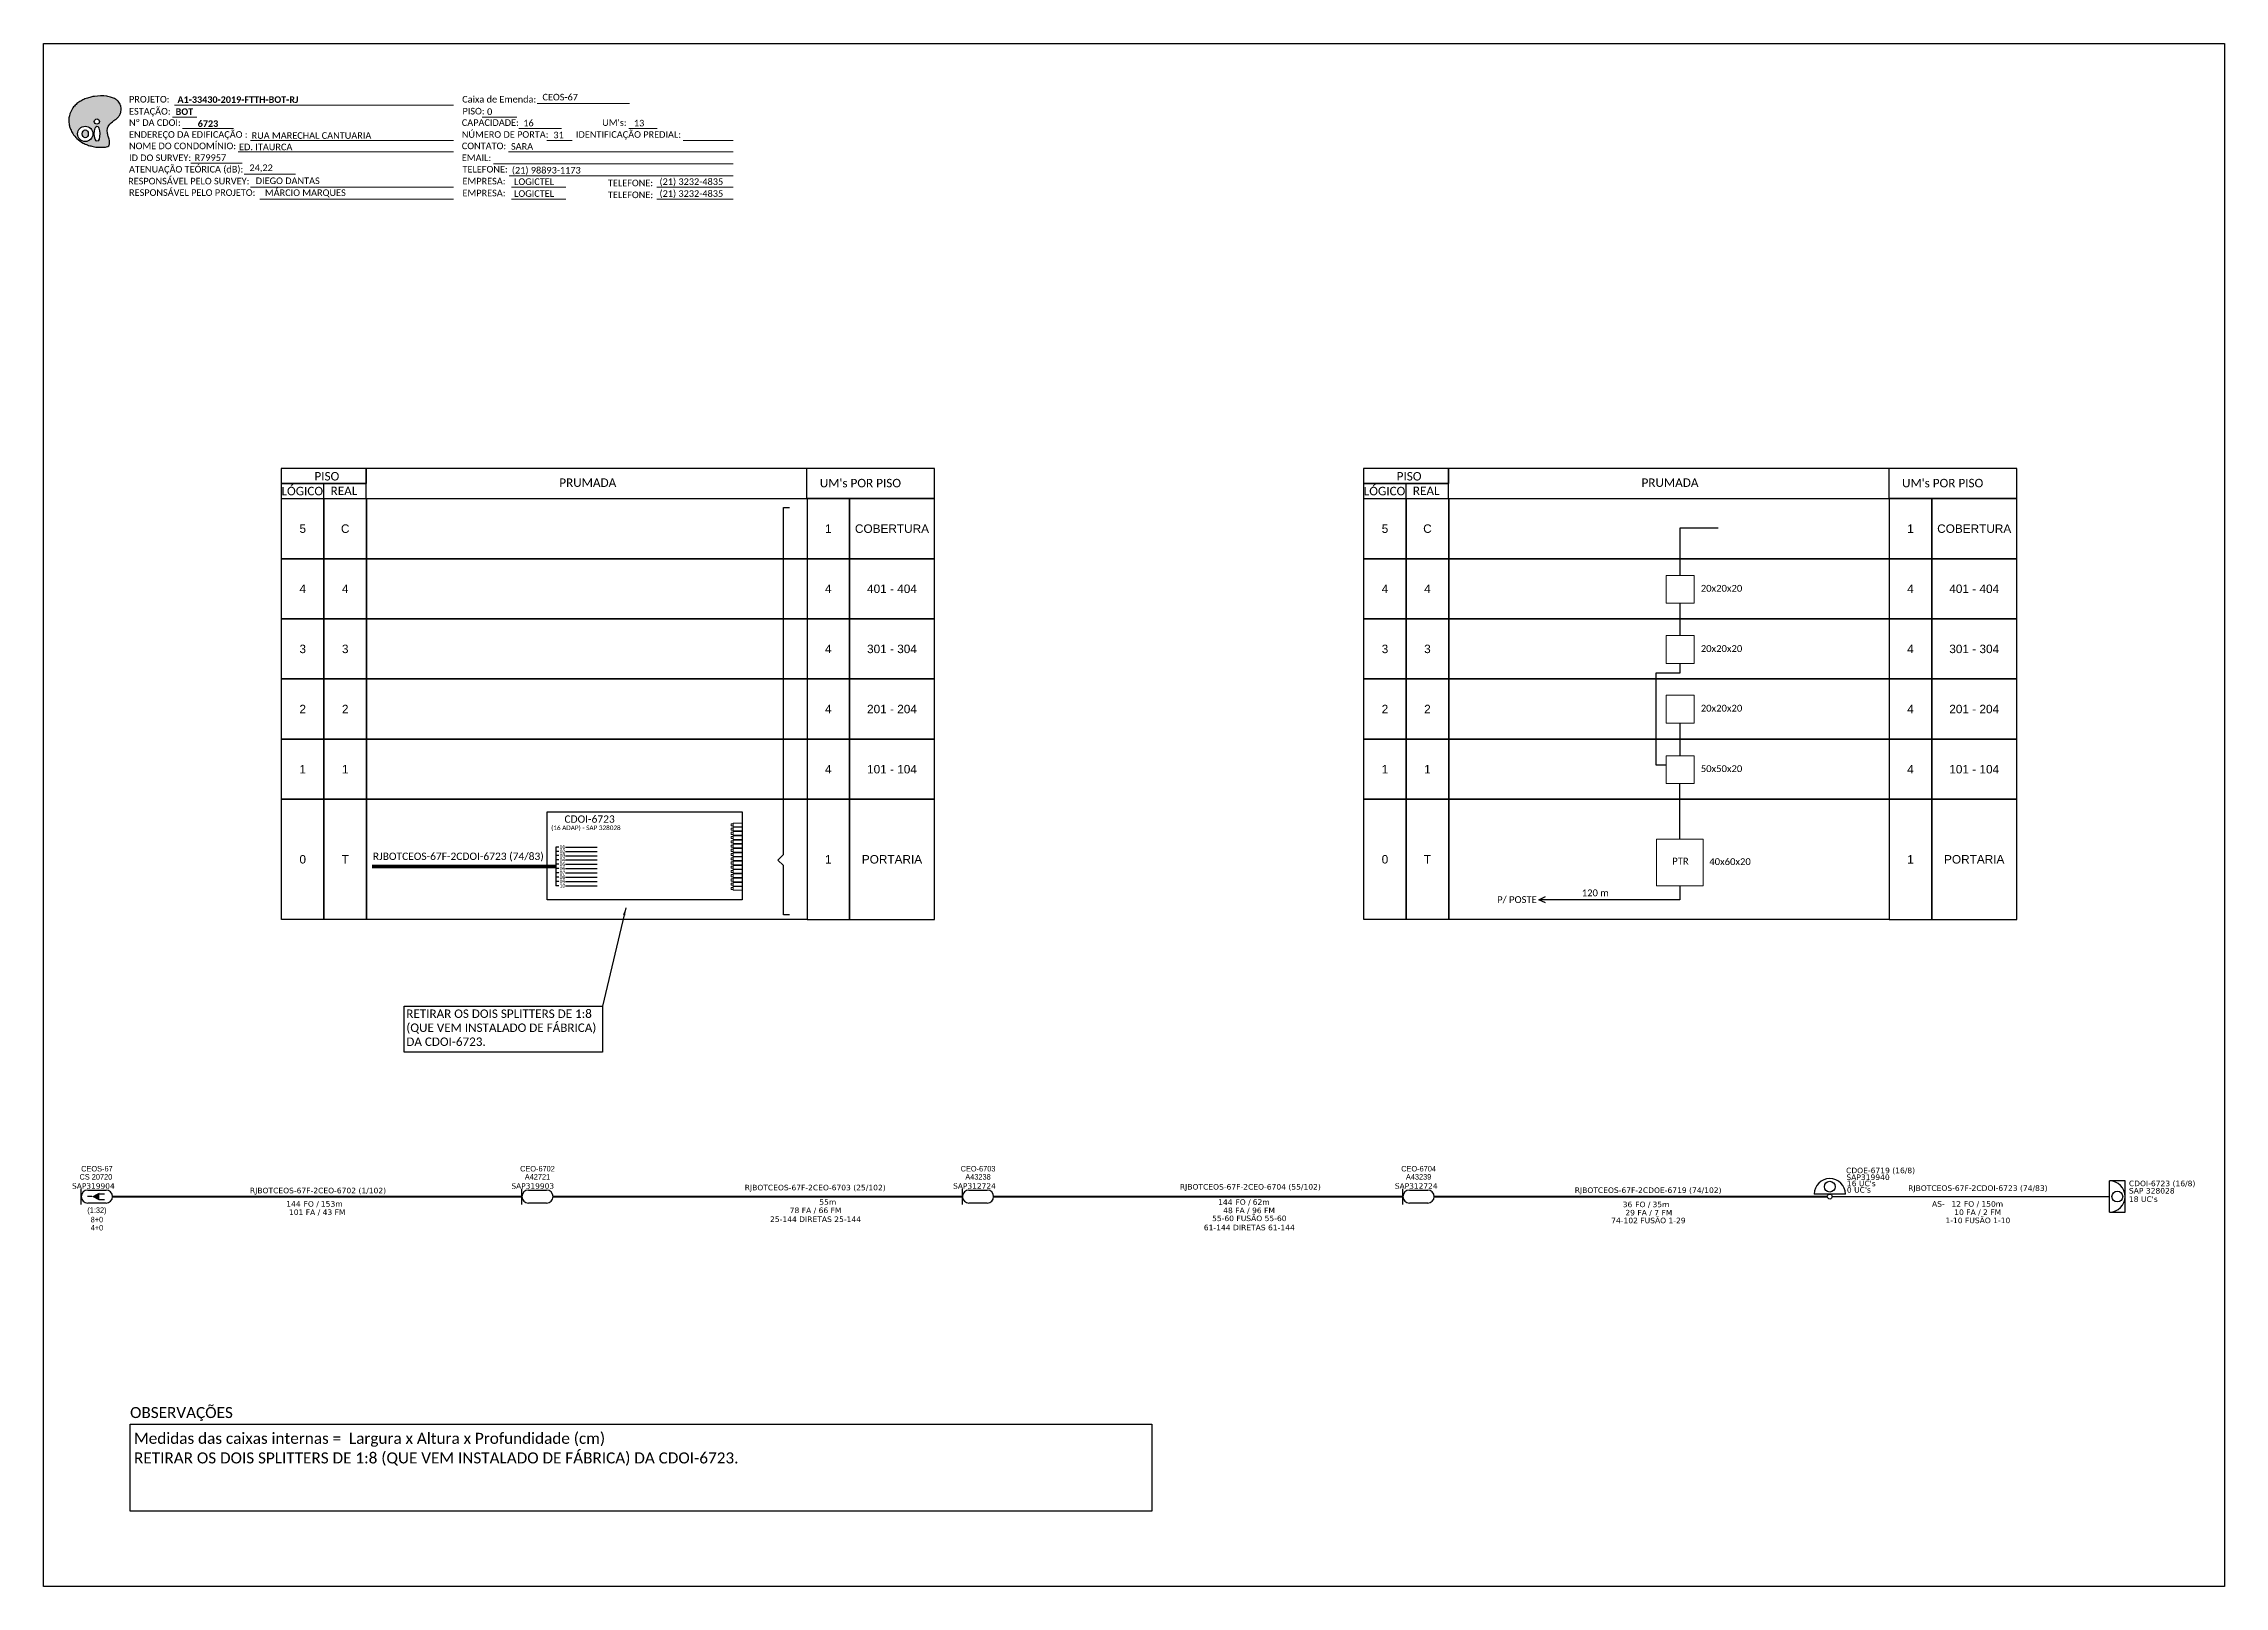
# Model space of a CAD drawing. Header units: millimetres. Extents: x 9740 to 12717, y -5875 to 443.
# Drawn here: x 10515 to 11109, y -2458 to -2038 of the extents above; entities that cross this region are included whole.
import ezdxf
from ezdxf.enums import TextEntityAlignment as Align

# ---------------------------------------------------------------- set-up
doc = ezdxf.new("R2010")
doc.units = ezdxf.units.MM
for name, color, linetype in [('CAP a Instalar', 1, 'Continuous'), ('CDO_INTERIOR', 1, 'Continuous'), ('CDO_POSTE', 1, 'Continuous'), ('CEO', 1, 'Continuous'), ('CEOS', 1, 'Continuous')]:
    doc.layers.add(name, color=color, linetype=linetype)
doc.layers.add('Texto_Cabos', color=1, linetype='Continuous', lineweight=20)
doc.styles.add('ARIAL', font='arial.ttf')
doc.styles.add('siredit', font='verdana.ttf')
doc.styles.add('Style-font000', font='font000.shx')
doc.styles.add('WMF-Calibri0', font='calibri.ttf')
doc.styles.add('WMF-Calibri1', font='calibrib.ttf')
doc.linetypes.add('FENCELINE1', pattern='A,0.25,-0.1,[133,ltypeshp.shx,S=0.1,R=0,X=-0.1,Y=0],-0.1,1', length=1.45)
doc.dimstyles.new('CL', dxfattribs={"dimtxt": 1, "dimasz": 2, "dimexe": 0.18, "dimexo": 0.0625, "dimgap": 0.09, "dimtad": 0, "dimdec": 0, "dimrnd": 1, "dimzin": 0, "dimdsep": 46, "dimtxsty": 'siredit', "dimblk": 'NONE', "dimcen": 0, "dimse1": 1, "dimse2": 1, "dimsd1": 1, "dimsd2": 1, "dimclrt": 7, "dimadec": 0, "dimazin": 0, "dimtfac": 1, "dimtdec": 0, "dimtofl": 0, "dimtmove": 0, "dimatfit": 3, "dimfxl": 1, "dimtolj": 1, "dimtzin": 0, "dimarcsym": 0})

msp = doc.modelspace()

# ---------------------------------------------------------------- texts
at = {"style": 'ARIAL'}
for s, height, p in [('5', 2.3, (10585.46, -2170.35)), ('C', 2.3, (10597.03, -2170.35)), ('1', 2.3, (10728.6, -2170.35)), ('COBERTURA', 2.3, (10745.96, -2170.35)), ('5', 2.3, (10880.24, -2170.35)), ('C', 2.3, (10891.81, -2170.35)), ('1', 2.3, (11023.38, -2170.35)), ('COBERTURA', 2.3, (11040.74, -2170.35)), ('4', 2.3, (10585.46, -2186.72)), ('4', 2.3, (10597.03, -2186.72)), ('4', 2.3, (10728.6, -2186.72)), ('401 - 404', 2.3, (10745.96, -2186.72)), ('4', 2.3, (10880.24, -2186.72)), ('4', 2.3, (10891.81, -2186.72)), ('4', 2.3, (11023.38, -2186.72)), ('401 - 404', 2.3, (11040.74, -2186.72)), ('3', 2.3, (10585.46, -2203.09)), ('3', 2.3, (10597.03, -2203.09)), ('4', 2.3, (10728.6, -2203.09)), ('301 - 304', 2.3, (10745.96, -2203.09)), ('3', 2.3, (10880.24, -2203.09)), ('3', 2.3, (10891.81, -2203.09)), ('4', 2.3, (11023.38, -2203.09)), ('301 - 304', 2.3, (11040.74, -2203.09)), ('2', 2.3, (10585.46, -2219.46)), ('2', 2.3, (10597.03, -2219.46)), ('4', 2.3, (10728.6, -2219.46)), ('201 - 204', 2.3, (10745.96, -2219.46)), ('2', 2.3, (10880.24, -2219.46)), ('2', 2.3, (10891.81, -2219.46)), ('4', 2.3, (11023.38, -2219.46)), ('201 - 204', 2.3, (11040.74, -2219.46)), ('1', 2.3, (10585.46, -2235.84)), ('1', 2.3, (10597.03, -2235.84)), ('4', 2.3, (10728.6, -2235.84)), ('101 - 104', 2.3, (10745.96, -2235.84)), ('1', 2.3, (10880.24, -2235.84)), ('1', 2.3, (10891.81, -2235.84)), ('4', 2.3, (11023.38, -2235.84)), ('101 - 104', 2.3, (11040.74, -2235.84)), ('01', 1, (10656.21, -2257.04)), ('0', 2.3, (10585.46, -2260.37)), ('T', 2.3, (10597.03, -2260.37)), ('02', 1, (10656.21, -2258.21)), ('03', 1, (10656.21, -2259.38)), ('04', 1, (10656.21, -2260.55)), ('05', 1, (10656.21, -2261.72)), ('06', 1, (10656.21, -2262.89)), ('1', 2.3, (10728.6, -2260.37)), ('PORTARIA', 2.3, (10745.96, -2260.37)), ('0', 2.3, (10880.24, -2260.37)), ('T', 2.3, (10891.81, -2260.37)), ('1', 2.3, (11023.38, -2260.37)), ('PORTARIA', 2.3, (11040.74, -2260.37)), ('07', 1, (10656.21, -2264.06)), ('08', 1, (10656.21, -2265.24)), ('09', 1, (10656.21, -2266.41)), ('10', 1, (10656.21, -2267.58))]:
    msp.add_text(s, height=height, dxfattribs=at).set_placement(p, align=Align.MIDDLE_CENTER)
at = {"style": 'WMF-Calibri0'}
for s, height, p in [('20x20x20', 1.854, (10966.27, -2187.52)), ('20x20x20', 1.854, (10966.27, -2203.92)), ('20x20x20', 1.854, (10966.27, -2220.16)), ('50x50x20', 1.854, (10966.27, -2236.62)), ('PTR', 1.854, (10958.49, -2261.79)), ('40x60x20', 1.854, (10968.59, -2261.93)), ('120 m', 1.854, (10933.85, -2270.43)), ('P/ POSTE', 1.854, (10910.78, -2272.27)), ('OBSERVAÇÕES', 3, (10538.43, -2412.49))]:
    msp.add_text(s, height=height, dxfattribs=at).set_placement(p)
at = {"color": 1, "style": 'WMF-Calibri0'}
msp.add_text('(16 ADAP) - SAP 328028', height=1.25, dxfattribs=at).set_placement((10662.59, -2252.42), align=Align.CENTER)
for s, p in [('CDOI-6723', (10656.75, -2250.42)), ('RJBOTCEOS-67F-2CDOI-6723 (74/83) ', (10604.56, -2260.55))]:
    msp.add_text(s, height=2, dxfattribs=at).set_placement(p)
at = {"color": 3, "insert": (10613.67, -2301.26), "char_height": 2.2875, "width": 112.2036, "attachment_point": 1}
msp.add_mtext('{\\fCalibri|b0|i0|c0|p32;RETIRAR OS DOIS SPLITTERS DE 1:8} \\P{\\fCalibri|b0|i0|c0|p32;(QUE VEM INSTALADO DE FÁBRICA)\\PDA CDOI-6723.}', dxfattribs=at)
at = {"char_height": 3, "width": 277.1819, "attachment_point": 1, "style": 'WMF-Calibri0'}
for s, insert in [('Medidas das caixas internas =  Largura x Altura x Profundidade (cm)', (10539.51, -2416.51)), ('RETIRAR OS DOIS SPLITTERS DE 1:8 (QUE VEM INSTALADO DE FÁBRICA) DA CDOI-6723.', (10539.51, -2421.84))]:
    msp.add_mtext(s, dxfattribs=dict(at, insert=insert))
at = {"layer": 'CDO_INTERIOR', "color": 1, "linetype": 'FENCELINE1', "style": 'siredit'}
for s, p in [('CDOI-6723 (16/8)', (11082.88, -2348.61)), ('SAP 328028', (11082.88, -2350.61)), ("18 UC's", (11082.88, -2352.89))]:
    msp.add_text(s, height=1.5, rotation=359.97241, dxfattribs=at).set_placement(p, align=Align.MIDDLE_LEFT)
at = {"layer": 'CDO_POSTE', "color": 5, "linetype": 'FENCELINE1', "style": 'siredit'}
for s, p in [('CDOE-6719 (16/8)', (11005.84, -2345.07)), ('SAP319940', (11005.92, -2346.92))]:
    msp.add_text(s, height=1.5, dxfattribs=at).set_placement(p, align=Align.MIDDLE_LEFT)
at = {"layer": 'CDO_POSTE', "color": 1, "linetype": 'FENCELINE1', "style": 'siredit'}
msp.add_text("0 UC's", height=1.5, dxfattribs=at).set_placement((11006.06, -2350.36), align=Align.MIDDLE_LEFT)
at = {"layer": 'CDO_POSTE', "color": 3, "linetype": 'FENCELINE1', "style": 'siredit'}
msp.add_text("16 UC's", height=1.5, dxfattribs=at).set_placement((11006.06, -2348.62), align=Align.MIDDLE_LEFT)
at = {"layer": 'CEO', "color": 0, "linetype": 'FENCELINE1'}
for s, height, style, p in [('CEO-6702', 1.499, 'Style-font000', (10649.4, -2344.6)), ('A42721', 1.499, 'Style-font000', (10649.4, -2346.82)), ('CEO-6703', 1.499, 'Style-font000', (10769.4, -2344.6)), ('A43238', 1.499, 'Style-font000', (10769.4, -2346.82)), ('CEO-6704', 1.499, 'Style-font000', (10889.4, -2344.6)), ('A43239', 1.499, 'Style-font000', (10889.4, -2346.82)), ('SAP319903    ', 1.4783, 'siredit', (10649.4, -2349.31)), ('SAP312724   ', 1.4783, 'siredit', (10769.4, -2349.31)), ('SAP312724  ', 1.4783, 'siredit', (10889.4, -2349.31))]:
    msp.add_text(s, height=height, dxfattribs=dict(at, style=style)).set_placement(p, align=Align.MIDDLE_CENTER)
at = {"layer": 'CEOS', "color": 0, "linetype": 'FENCELINE1'}
for s, height, style, p in [('CS 20720 ', 1.499, 'Style-font000', (10529.4, -2346.82)), ('CEOS-67', 1.499, 'Style-font000', (10529.4, -2344.6)), ('SAP319904   ', 1.4783, 'siredit', (10529.4, -2349.31))]:
    msp.add_text(s, height=height, dxfattribs=dict(at, style=style)).set_placement(p, align=Align.MIDDLE_CENTER)
at = {"layer": 'CEOS', "color": 0, "linetype": 'FENCELINE1', "style": 'Style-font000'}
for s, p in [('(1:32)', (10529.4, -2355.13)), ('8+0', (10529.4, -2357.71)), ('4+0', (10529.4, -2359.92))]:
    msp.add_text(s, height=1.499, dxfattribs=at).set_placement(p, align=Align.TOP_CENTER)
at = {"layer": 'Texto_Cabos', "color": 0, "linetype": 'FENCELINE1', "style": 'siredit'}
for s, p in [('144', (10584.9, -2354.19)), ('144', (10838.72, -2353.69)), ('36', (10947.61, -2354.32))]:
    msp.add_text(s, height=1.5, dxfattribs=at).set_placement(p, align=Align.MIDDLE_RIGHT)
for s, p in [('101 FA / 43 FM', (10589.4, -2356.45)), ('78 FA / 66 FM', (10725.15, -2355.93)), ('48 FA / 96 FM', (10843.22, -2355.95)), ('29 FA / 7 FM', (10952.11, -2356.57))]:
    msp.add_text(s, height=1.5, dxfattribs=at).set_placement(p, align=Align.MIDDLE_CENTER)
at = {"layer": 'Texto_Cabos', "color": 0, "style": 'siredit'}
for p in [(10589.84, -2354.19), (10843.66, -2353.69), (10952.55, -2354.32)]:
    msp.add_text('FO /', height=1.5, dxfattribs=at).set_placement(p, align=Align.MIDDLE_RIGHT)
at = {"layer": 'Texto_Cabos', "color": 0, "linetype": 'FENCELINE1', "style": 'siredit'}
for s, p in [('153m', (10590.4, -2354.19)), ('55m', (10726.15, -2353.67)), ('62m', (10844.22, -2353.69)), ('35m', (10953.11, -2354.32))]:
    msp.add_text(s, height=1.5, dxfattribs=at).set_placement(p, align=Align.MIDDLE_LEFT)
at = {"layer": 'Texto_Cabos', "color": 1, "linetype": 'FENCELINE1', "style": 'siredit'}
for s, p in [('AS-', (11032.7, -2354.19)), ('12', (11037.15, -2354.19))]:
    msp.add_text(s, height=1.5, dxfattribs=at).set_placement(p, align=Align.MIDDLE_RIGHT)
msp.add_text('10 FA / 2 FM', height=1.5, dxfattribs=at).set_placement((11041.69, -2356.45), align=Align.MIDDLE_CENTER)
at = {"layer": 'Texto_Cabos', "color": 1, "style": 'siredit'}
msp.add_text('FO /', height=1.5, dxfattribs=at).set_placement((11042.08, -2354.19), align=Align.MIDDLE_RIGHT)
at = {"layer": 'Texto_Cabos', "color": 1, "linetype": 'FENCELINE1', "style": 'siredit'}
msp.add_text('150m', height=1.5, dxfattribs=at).set_placement((11042.69, -2354.19), align=Align.MIDDLE_LEFT)
at = {"layer": 'Texto_Cabos', "color": 0, "char_height": 1.5, "attachment_point": 5, "style": 'siredit'}
for s, insert in [('RJBOTCEOS-67F-2CEO-6702 (1/102)', (10589.62, -2350.75)), ('RJBOTCEOS-67F-2CEO-6703 (25/102)', (10725.05, -2349.94)), ('RJBOTCEOS-67F-2CEO-6704 (55/102)', (10843.57, -2349.74)), ('RJBOTCEOS-67F-2CDOE-6719 (74/102)', (10951.92, -2350.66)), ('25-144 DIRETAS 25-144', (10725.13, -2358.38)), ('55-60 FUSÃO 55-60\\P61-144 DIRETAS 61-144', (10843.29, -2359.38)), ('74-102 FUSÃO 1-29', (10952, -2358.71))]:
    msp.add_mtext(s, dxfattribs=dict(at, insert=insert))
at = {"layer": 'Texto_Cabos', "color": 1, "char_height": 1.5, "attachment_point": 5, "style": 'siredit'}
for s, insert in [('RJBOTCEOS-67F-2CDOI-6723 (74/83)', (11041.74, -2350.09)), ('1-10 FUSÃO 1-10', (11041.74, -2358.69))]:
    msp.add_mtext(s, dxfattribs=dict(at, insert=insert))

# ---------------------------------------------------------------- blocks, each defined once
blk = doc.blocks.new('OI')
h = blk.add_hatch(color=40)
edge = h.paths.add_edge_path()
edge.add_spline(control_points=[(4.35, -0.67), (3.92, -0.99), (3.26, -1.5), (2.81, -2.59), (2.9, -3.5), (3.06, -4.27), (3.31, -4.85), (3.37, -5.39), (3.4, -5.88), (3.2, -6.4), (2.54, -6.61), (1.65, -6.63), (0.55, -6.67), (-0.56, -6.42), (-1.61, -6.14), (-2.77, -5.61), (-3.92, -4.77), (-4.89, -3.7), (-5.34, -2.65), (-5.6, -1.94), (-5.85, -0.96), (-5.71, 0.47), (-5.1, 2.02), (-4.14, 3.02), (-3.3, 3.61), (-2.37, 4.16), (-1.36, 4.44), (-0.56, 4.7), (0.79, 4.85), (2.24, 4.97), (3.79, 4.57), (4.67, 4.21), (5.44, 3.65), (5.76, 2.99), (6.03, 2.21), (6.01, 1.46), (5.72, 0.64), (5.31, 0.08), (4.88, -0.38), (4.51, -0.55), (4.35, -0.67)], knot_values=[0, 0, 0, 0, 1.60434, 2.417191, 3.427595, 4.282808, 4.776746, 5.304182, 5.888771, 6.258406, 6.858137, 7.79129, 8.986195, 10.124242, 11.187857, 12.242908, 13.953784, 15.414161, 16.515391, 17.349188, 17.675853, 19.552021, 21.515531, 22.568638, 23.63245, 24.621084, 25.782718, 26.745347, 27.142653, 29.870543, 31.004649, 31.921532, 32.709589, 33.801391, 34.042471, 35.192333, 35.971461, 36.628871, 37.254359, 37.836911, 37.836911, 37.836911, 37.836911], degree=3, periodic=0)
h.paths.add_polyline_path([(1.13, -0.87, -1), (-0.04, -0.87, -1)], flags=16)
edge = h.paths.add_edge_path(flags=16)
edge.add_ellipse((0.56, -3.59), major_axis=(-0.02, 1.71), ratio=0.361305, start_angle=0, end_angle=360)
h.paths.add_polyline_path([(-0.36, -3.62, -1), (-3.8, -3.62, -1)], flags=16)
edge = h.paths.add_edge_path(flags=0)
edge.add_ellipse((-2.08, -3.62), major_axis=(0, 0.885), ratio=0.758294, start_angle=0, end_angle=360)
at = {"color": 40}
for centre, radius in [((-2.08, -3.62), 1.72), ((0.54, -0.87), 0.587)]:
    blk.add_circle(centre, radius, dxfattribs=at)
blk.add_ellipse((-2.08, -3.62), major_axis=(0, 0.885), ratio=0.758294, start_param=-3.141592653589792, end_param=3.141592653589792, dxfattribs=at)
blk.add_ellipse((0.56, -3.59), major_axis=(-0.02, 1.71), ratio=0.361305, dxfattribs=at)
at = {"color": 40, "start_tangent": (-0.800898, -0.598801), "end_tangent": (-0.800898, -0.598801)}
blk.add_spline([(4.35, -0.67), (3.2, -1.78), (2.9, -2.54), (2.92, -3.55), (3.12, -4.38), (3.28, -4.85), (3.37, -5.37), (3.35, -5.95), (3.2, -6.29), (2.66, -6.55), (1.73, -6.63), (0.54, -6.62), (-0.58, -6.41), (-1.6, -6.11), (-2.56, -5.67), (-3.95, -4.67), (-4.89, -3.56), (-5.37, -2.56), (-5.64, -1.78), (-5.72, -1.46), (-5.63, 0.42), (-4.84, 2.22), (-4.13, 2.99), (-3.27, 3.62), (-2.4, 4.09), (-1.3, 4.47), (-0.37, 4.72), (0.02, 4.77), (2.75, 4.8), (3.85, 4.53), (4.69, 4.16), (5.31, 3.68), (5.85, 2.73), (5.93, 2.5), (5.94, 1.35), (5.67, 0.62), (5.29, 0.08), (4.84, -0.36), (4.35, -0.67)], degree=3, dxfattribs=at)
blk = doc.blocks.new('CARIMBO')
at = {"color": 7, "lineweight": 0}
for points in [[(35.66, -16.79), (111.64, -16.79)], [(134.48, -16.3), (159.61, -16.3)], [(35.15, -20.06), (41.7, -20.06)], [(37.81, -23.14), (51.75, -23.14)], [(119.43, -20.02), (128.92, -20.02)], [(129.48, -23.14), (141.1, -23.14)], [(159.42, -23.14), (167.09, -23.14)], [(52.97, -29.48), (111.64, -29.48)], [(56.38, -26.37), (111.64, -26.37)], [(126.6, -29.48), (187.83, -29.48)], [(137.07, -26.37), (144.01, -26.37)], [(174.24, -26.37), (187.8, -26.37)], [(40.13, -32.55), (54.07, -32.55)], [(54.67, -35.52), (68.61, -35.52)], [(122.56, -32.72), (187.83, -32.72)], [(56.38, -39.07), (111.64, -39.07)], [(126.84, -35.96), (187.83, -35.96)], [(127.45, -39.07), (142.25, -39.07)], [(167.06, -39.07), (187.83, -39.07)], [(58.87, -42.31), (111.64, -42.31)], [(127.45, -42.31), (142.25, -42.31)], [(167.06, -42.31), (187.83, -42.31)]]:
    blk.add_lwpolyline(points, dxfattribs=at)
at = {"color": 7, "xscale": 1.213923925163967, "yscale": 1.213923925163967, "zscale": 1.213923925163967, "rotation": 0.1532896023949059}
blk.add_blockref('OI', (13.86, -20.16), dxfattribs=at)
at = {"color": 7, "lineweight": 0, "style": 'WMF-Calibri0'}
for s, height, p in [('PROJETO:', 1.793, (23.26, -16.04)), ('ESTAÇÃO:', 1.793, (23.26, -19.32)), ('Caixa de Emenda:', 1.7927, (114.02, -16.04)), ('PISO:', 1.793, (114.09, -19.28)), ('ENDEREÇO DA EDIFICAÇÃO :', 1.7927, (23.26, -25.63)), ('Nº DA CDOI:', 1.7927, (23.26, -22.39)), ('CAPACIDADE:', 1.7927, (113.91, -22.39)), ('NÚMERO DE PORTA:', 1.7927, (113.91, -25.63)), ('IDENTIFICAÇÃO PREDIAL:', 1.7927, (144.99, -25.63)), ("UM's:", 1.793, (152.15, -22.39)), ('NOME DO CONDOMÍNIO:', 1.7927, (23.26, -28.74)), ('CONTATO:', 1.793, (113.91, -28.74)), ('ATENUAÇÃO TEÓRICA (dB):', 1.7927, (23.26, -35.09)), ('ID DO SURVEY:', 1.7927, (23.26, -31.97)), ('EMAIL:', 1.793, (113.91, -31.97)), ('TELEFONE:', 1.793, (114.09, -35.09)), ('RESPONSÁVEL PELO SURVEY:', 1.7927, (23.02, -38.32)), ('RESPONSÁVEL PELO PROJETO:', 1.7927, (23.26, -41.44)), ('EMPRESA:', 1.793, (114.09, -38.32)), ('EMPRESA:', 1.793, (114.09, -41.56)), ('TELEFONE:', 1.793, (153.7, -38.83)), ('TELEFONE:', 1.793, (153.7, -42.06))]:
    blk.add_text(s, height=height, dxfattribs=at).set_placement(p)
at = {"color": 7, "lineweight": 0, "flags": 8}
for tag, p, style in [('EST', (35.94, -19.41), 'WMF-Calibri1'), ('PROJ', (36.46, -16.13), 'WMF-Calibri1'), ('PISO_PTR', (120.78, -19.42), 'WMF-Calibri0'), ('CEOS-XX', (135.87, -15.46), 'WMF-Calibri0'), ('CAPAC.', (130.66, -22.52), 'WMF-Calibri0'), ("UC'S", (160.78, -22.54), 'WMF-Calibri0'), ('NOME_DO_COND.', (53.23, -29.02), 'WMF-Calibri0'), ('LOGRADOURO', (56.65, -25.91), 'WMF-Calibri0'), ('NOME_DO_CONTATO', (127.3, -28.89), 'WMF-Calibri0'), ('N°', (138.85, -25.77), 'WMF-Calibri0'), ('N°PREDIO', (174.94, -25.77), 'WMF-Calibri0'), ('_ID_', (40.39, -31.94), 'WMF-Calibri0'), ('O_POTEN', (56.06, -34.68), 'WMF-Calibri0'), ('EMAIL', (123.26, -32.12), 'WMF-Calibri0'), ('TELEFONE', (127.55, -35.36), 'WMF-Calibri0'), ('RES_SURVEY', (57.78, -38.23), 'WMF-Calibri0'), ('RES_PROJ', (60.27, -41.47), 'WMF-Calibri0'), ('EMP_RESP_SURVEY', (128.16, -38.47), 'WMF-Calibri0'), ('EMP_RESP_PROJ', (128.16, -41.71), 'WMF-Calibri0'), ('CONT_RESP_SURVEY', (167.76, -38.47), 'WMF-Calibri0'), ('CONT_RESP_PROJ', (167.76, -41.71), 'WMF-Calibri0')]:
    blk.add_attdef(tag, p, '', height=1.79, dxfattribs=dict(at, style=style))
at = {"color": 7, "lineweight": 0, "style": 'WMF-Calibri1', "flags": 8}
blk.add_attdef("N° CDO'S", text='', height=1.79, dxfattribs=at).set_placement((44.78, -22.68), align=Align.CENTER)
blk = doc.blocks.new('A$C4360606C')
at = {"color": 0}
for points in [[(0, 4.11), (23.15, 4.11), (23.15, 8.22), (0, 8.22)], [(0, 0), (23.15, 0), (23.15, 4.11), (0, 4.11)]]:
    blk.add_lwpolyline(points, close=True, dxfattribs=at)
for points in [[(23.15, 0), (177.9, 0), (177.9, 8.22), (23.15, 8.22), (23.15, 8.22), (23.15, 4.11)], [(143.15, 0), (143.15, 8.22)], [(11.57, 0), (11.57, 4.11)]]:
    blk.add_lwpolyline(points)
at = {"color": 0, "style": 'WMF-Calibri0'}
for s, p in [('     PISO', (4.96, 4.92)), ('  LÓGICO', (-1.58, 0.89)), ('    REAL', (10.18, 0.95)), ('PRUMADA', (75.71, 3.18)), ("UM's POR PISO", (146.67, 3.06))]:
    blk.add_text(s, height=2.3, dxfattribs=at).set_placement(p)
blk = doc.blocks.new('_None')

# ---------------------------------------------------------------- linework, layer by layer
for points in [[(10514.88, -2038.31), (11108.88, -2038.31), (11108.88, -2458.31), (10514.88, -2458.31)], [(10579.67, -2162.16), (10591.24, -2162.16), (10591.24, -2178.53), (10579.67, -2178.53)], [(10591.24, -2162.16), (10602.82, -2162.16), (10602.82, -2178.53), (10591.24, -2178.53)], [(10602.82, -2162.16), (10722.82, -2162.16), (10722.82, -2178.53), (10602.82, -2178.53)], [(10734.39, -2162.16), (10722.82, -2162.16), (10722.82, -2178.53), (10734.39, -2178.53)], [(10757.53, -2162.16), (10734.39, -2162.16), (10734.39, -2178.53), (10757.53, -2178.53)], [(10874.45, -2162.16), (10886.02, -2162.16), (10886.02, -2178.53), (10874.45, -2178.53)], [(10886.02, -2162.16), (10897.6, -2162.16), (10897.6, -2178.53), (10886.02, -2178.53)], [(10897.6, -2162.16), (11017.6, -2162.16), (11017.6, -2178.53), (10897.6, -2178.53)], [(11029.17, -2162.16), (11017.6, -2162.16), (11017.6, -2178.53), (11029.17, -2178.53)], [(11052.31, -2162.16), (11029.17, -2162.16), (11029.17, -2178.53), (11052.31, -2178.53)], [(10579.67, -2178.53), (10591.24, -2178.53), (10591.24, -2194.91), (10579.67, -2194.91)], [(10591.24, -2178.53), (10602.82, -2178.53), (10602.82, -2194.91), (10591.24, -2194.91)], [(10602.82, -2178.53), (10722.82, -2178.53), (10722.82, -2194.91), (10602.82, -2194.91)], [(10734.39, -2178.53), (10722.82, -2178.53), (10722.82, -2194.91), (10734.39, -2194.91)], [(10757.53, -2178.53), (10734.39, -2178.53), (10734.39, -2194.91), (10757.53, -2194.91)], [(10874.45, -2178.53), (10886.02, -2178.53), (10886.02, -2194.91), (10874.45, -2194.91)], [(10886.02, -2178.53), (10897.6, -2178.53), (10897.6, -2194.91), (10886.02, -2194.91)], [(10897.6, -2178.53), (11017.6, -2178.53), (11017.6, -2194.91), (10897.6, -2194.91)], [(11029.17, -2178.53), (11017.6, -2178.53), (11017.6, -2194.91), (11029.17, -2194.91)], [(11052.31, -2178.53), (11029.17, -2178.53), (11029.17, -2194.91), (11052.31, -2194.91)], [(10579.67, -2194.91), (10591.24, -2194.91), (10591.24, -2211.28), (10579.67, -2211.28)], [(10591.24, -2194.91), (10602.82, -2194.91), (10602.82, -2211.28), (10591.24, -2211.28)], [(10602.82, -2194.91), (10722.82, -2194.91), (10722.82, -2211.28), (10602.82, -2211.28)], [(10734.39, -2194.91), (10722.82, -2194.91), (10722.82, -2211.28), (10734.39, -2211.28)], [(10757.53, -2194.91), (10734.39, -2194.91), (10734.39, -2211.28), (10757.53, -2211.28)], [(10874.45, -2194.91), (10886.02, -2194.91), (10886.02, -2211.28), (10874.45, -2211.28)], [(10886.02, -2194.91), (10897.6, -2194.91), (10897.6, -2211.28), (10886.02, -2211.28)], [(10897.6, -2194.91), (11017.6, -2194.91), (11017.6, -2211.28), (10897.6, -2211.28)], [(11029.17, -2194.91), (11017.6, -2194.91), (11017.6, -2211.28), (11029.17, -2211.28)], [(11052.31, -2194.91), (11029.17, -2194.91), (11029.17, -2211.28), (11052.31, -2211.28)], [(10579.67, -2211.28), (10591.24, -2211.28), (10591.24, -2227.65), (10579.67, -2227.65)], [(10591.24, -2211.28), (10602.82, -2211.28), (10602.82, -2227.65), (10591.24, -2227.65)], [(10602.82, -2211.28), (10722.82, -2211.28), (10722.82, -2227.65), (10602.82, -2227.65)], [(10734.39, -2211.28), (10722.82, -2211.28), (10722.82, -2227.65), (10734.39, -2227.65)], [(10757.53, -2211.28), (10734.39, -2211.28), (10734.39, -2227.65), (10757.53, -2227.65)], [(10874.45, -2211.28), (10886.02, -2211.28), (10886.02, -2227.65), (10874.45, -2227.65)], [(10886.02, -2211.28), (10897.6, -2211.28), (10897.6, -2227.65), (10886.02, -2227.65)], [(10897.6, -2211.28), (11017.6, -2211.28), (11017.6, -2227.65), (10897.6, -2227.65)], [(11029.17, -2211.28), (11017.6, -2211.28), (11017.6, -2227.65), (11029.17, -2227.65)], [(11052.31, -2211.28), (11029.17, -2211.28), (11029.17, -2227.65), (11052.31, -2227.65)], [(10579.67, -2227.65), (10591.24, -2227.65), (10591.24, -2244.02), (10579.67, -2244.02)], [(10591.24, -2227.65), (10602.82, -2227.65), (10602.82, -2244.02), (10591.24, -2244.02)], [(10602.82, -2227.65), (10722.82, -2227.65), (10722.82, -2244.02), (10602.82, -2244.02)], [(10734.39, -2227.65), (10722.82, -2227.65), (10722.82, -2244.02), (10734.39, -2244.02)], [(10757.53, -2227.65), (10734.39, -2227.65), (10734.39, -2244.02), (10757.53, -2244.02)], [(10874.45, -2227.65), (10886.02, -2227.65), (10886.02, -2244.02), (10874.45, -2244.02)], [(10886.02, -2227.65), (10897.6, -2227.65), (10897.6, -2244.02), (10886.02, -2244.02)], [(10897.6, -2227.65), (11017.6, -2227.65), (11017.6, -2244.02), (10897.6, -2244.02)], [(11029.17, -2227.65), (11017.6, -2227.65), (11017.6, -2244.02), (11029.17, -2244.02)], [(11052.31, -2227.65), (11029.17, -2227.65), (11029.17, -2244.02), (11052.31, -2244.02)], [(10579.67, -2244.02), (10591.24, -2244.02), (10591.24, -2276.77), (10579.67, -2276.77)], [(10591.24, -2244.02), (10602.82, -2244.02), (10602.82, -2276.77), (10591.24, -2276.77)], [(10602.82, -2244.02), (10722.82, -2244.02), (10722.82, -2276.77), (10602.82, -2276.77)], [(10734.39, -2244.02), (10722.82, -2244.02), (10722.82, -2276.77), (10734.39, -2276.77)], [(10757.53, -2244.02), (10734.39, -2244.02), (10734.39, -2276.77), (10757.53, -2276.77)], [(10874.45, -2244.02), (10886.02, -2244.02), (10886.02, -2276.77), (10874.45, -2276.77)], [(10886.02, -2244.02), (10897.6, -2244.02), (10897.6, -2276.77), (10886.02, -2276.77)], [(10897.6, -2244.02), (11017.6, -2244.02), (11017.6, -2276.77), (10897.6, -2276.77)], [(11029.17, -2244.02), (11017.6, -2244.02), (11017.6, -2276.77), (11029.17, -2276.77)], [(11052.31, -2244.02), (11029.17, -2244.02), (11029.17, -2276.77), (11052.31, -2276.77)]]:
    msp.add_lwpolyline(points, close=True)
at = {"color": 3}
for points in [[(10718.06, -2275.46), (10716.41, -2275.46), (10716.41, -2262.08), (10714.84, -2260.57), (10716.41, -2259.06), (10716.41, -2164.57), (10718.06, -2164.57)], [(10655.24, -2257.04), (10654.37, -2257.04)]]:
    msp.add_lwpolyline(points, dxfattribs=at)
for points in [[(10960.64, -2183.08), (10960.64, -2170.1), (10970.97, -2170.1)], [(10960.64, -2199.48), (10960.64, -2190.67)], [(10956.85, -2234.7), (10954.12, -2234.7), (10954.12, -2209.56), (10960.62, -2209.56), (10960.64, -2207.07)], [(10960.64, -2232.18), (10960.64, -2223.31)], [(10960.58, -2254.92), (10960.58, -2239.76)], [(10657, -2257.05), (10665.7, -2257.05)], [(10960.56, -2267.57), (10960.56, -2271.38), (10922.12, -2271.38)], [(10922.12, -2271.38), (10923.97, -2270.51)], [(10923.97, -2272.25), (10922.12, -2271.38)]]:
    msp.add_lwpolyline(points)
at = {"color": 0, "lineweight": 0}
for points in [[(10956.85, -2183.08), (10964.44, -2183.08), (10964.44, -2190.67), (10956.85, -2190.67)], [(10956.85, -2199.48), (10964.44, -2199.48), (10964.44, -2207.07), (10956.85, -2207.07)], [(10956.85, -2215.73), (10964.44, -2215.73), (10964.44, -2223.31), (10956.85, -2223.31)], [(10956.85, -2232.18), (10964.44, -2232.18), (10964.44, -2239.76), (10956.85, -2239.76)], [(10954.23, -2254.92), (10966.88, -2254.92), (10966.88, -2267.57), (10954.23, -2267.57)]]:
    msp.add_lwpolyline(points, close=True, dxfattribs=at)
at = {"color": 1}
for points in [[(10705.15, -2271.39), (10705.15, -2271.39), (10705.15, -2271.39), (10652.02, -2271.39), (10652.02, -2247.49), (10652.02, -2247.49)], [(10654.37, -2257.04), (10654.37, -2267.58)], [(10655.24, -2261.72), (10654.37, -2261.72)], [(10657, -2261.73), (10665.7, -2261.73)]]:
    msp.add_lwpolyline(points, dxfattribs=at)
msp.add_lwpolyline([(10652.02, -2247.49), (10705.15, -2247.49), (10705.15, -2271.39), (10652.02, -2271.39)], close=True, dxfattribs=at)
at = {"color": 1, "lineweight": 0}
for points in [[(10702.16, -2250.72), (10702.74, -2250.72), (10702.74, -2251.29), (10702.16, -2251.29)], [(10702.16, -2251.87), (10702.74, -2251.87), (10702.74, -2252.44), (10702.16, -2252.44)], [(10702.16, -2253.02), (10702.74, -2253.02), (10702.74, -2253.6), (10702.16, -2253.6)], [(10702.16, -2254.18), (10702.74, -2254.18), (10702.74, -2254.75), (10702.16, -2254.75)], [(10702.16, -2255.33), (10702.74, -2255.33), (10702.74, -2255.9), (10702.16, -2255.9)], [(10702.16, -2256.48), (10702.74, -2256.48), (10702.74, -2257.06), (10702.16, -2257.06)], [(10702.16, -2257.64), (10702.74, -2257.64), (10702.74, -2258.21), (10702.16, -2258.21)], [(10702.16, -2258.79), (10702.74, -2258.79), (10702.74, -2259.36), (10702.16, -2259.36)], [(10702.16, -2259.94), (10702.74, -2259.94), (10702.74, -2260.51), (10702.16, -2260.51)], [(10702.16, -2261.1), (10702.74, -2261.1), (10702.74, -2261.67), (10702.16, -2261.67)], [(10702.16, -2262.25), (10702.74, -2262.25), (10702.74, -2262.82), (10702.16, -2262.82)], [(10702.16, -2263.4), (10702.74, -2263.4), (10702.74, -2263.97), (10702.16, -2263.97)], [(10702.16, -2264.55), (10702.74, -2264.55), (10702.74, -2265.13), (10702.16, -2265.13)], [(10702.16, -2265.71), (10702.74, -2265.71), (10702.74, -2266.28), (10702.16, -2266.28)], [(10702.16, -2266.86), (10702.74, -2266.86), (10702.74, -2267.43), (10702.16, -2267.43)], [(10702.16, -2268.01), (10702.74, -2268.01), (10702.74, -2268.59), (10702.16, -2268.59)]]:
    msp.add_lwpolyline(points, close=True, dxfattribs=at)
for points in [[(10702.74, -2250.51), (10702.74, -2251.5)], [(10702.74, -2250.51), (10705.15, -2250.51)], [(10702.74, -2251.5), (10705.15, -2251.5)], [(10702.74, -2251.66), (10702.74, -2252.65)], [(10702.74, -2251.66), (10705.15, -2251.66)], [(10702.74, -2252.65), (10705.15, -2252.65)], [(10702.74, -2252.82), (10702.74, -2253.8)], [(10702.74, -2252.82), (10705.15, -2252.82)], [(10702.74, -2253.8), (10705.15, -2253.8)], [(10702.74, -2253.97), (10702.74, -2254.96)], [(10702.74, -2253.97), (10705.15, -2253.97)], [(10702.74, -2254.96), (10705.15, -2254.96)], [(10702.74, -2255.12), (10702.74, -2256.11)], [(10702.74, -2255.12), (10705.15, -2255.12)], [(10702.74, -2256.11), (10705.15, -2256.11)], [(10702.74, -2256.28), (10702.74, -2257.26)], [(10702.74, -2256.28), (10705.15, -2256.28)], [(10702.74, -2257.26), (10705.15, -2257.26)], [(10702.74, -2257.43), (10702.74, -2258.42)], [(10702.74, -2257.43), (10705.15, -2257.43)], [(10702.74, -2258.42), (10705.15, -2258.42)], [(10702.74, -2258.58), (10702.74, -2259.57)], [(10702.74, -2258.58), (10705.15, -2258.58)], [(10702.74, -2259.57), (10705.15, -2259.57)], [(10702.74, -2259.74), (10702.74, -2260.72)], [(10702.74, -2259.74), (10705.15, -2259.74)], [(10702.74, -2260.72), (10705.15, -2260.72)], [(10702.74, -2260.89), (10702.74, -2261.87)], [(10702.74, -2260.89), (10705.15, -2260.89)], [(10702.74, -2261.87), (10705.15, -2261.87)], [(10702.74, -2262.04), (10702.74, -2263.03)], [(10702.74, -2262.04), (10705.15, -2262.04)], [(10702.74, -2263.03), (10705.15, -2263.03)], [(10702.74, -2263.19), (10702.74, -2264.18)], [(10702.74, -2263.19), (10705.15, -2263.19)], [(10702.74, -2264.18), (10705.15, -2264.18)], [(10702.74, -2264.35), (10702.74, -2265.33)], [(10702.74, -2264.35), (10705.15, -2264.35)], [(10702.74, -2265.33), (10705.15, -2265.33)], [(10702.74, -2265.5), (10702.74, -2266.49)], [(10702.74, -2265.5), (10705.15, -2265.5)], [(10702.74, -2266.49), (10705.15, -2266.49)], [(10702.74, -2266.65), (10702.74, -2267.64)], [(10702.74, -2266.65), (10705.15, -2266.65)], [(10702.74, -2267.64), (10705.15, -2267.64)], [(10702.74, -2267.81), (10702.74, -2268.79)], [(10702.74, -2267.81), (10705.15, -2267.81)], [(10702.74, -2268.79), (10705.15, -2268.79)]]:
    msp.add_lwpolyline(points, dxfattribs=at)
at = {"color": 1, "const_width": 1}
msp.add_lwpolyline([(10654.37, -2262.31), (10604.35, -2262.31), (10604.35, -2262.31), (10604.35, -2262.31), (10604.35, -2262.31)], dxfattribs=at)
at = {"color": 2}
for points in [[(10655.24, -2258.21), (10654.37, -2258.21)], [(10657, -2258.22), (10665.7, -2258.22)]]:
    msp.add_lwpolyline(points, dxfattribs=at)
at = {"color": 0}
for points in [[(10655.24, -2259.38), (10654.37, -2259.38)], [(10657, -2259.39), (10665.7, -2259.39)]]:
    msp.add_lwpolyline(points, dxfattribs=at)
at = {"color": 5}
for points in [[(10655.24, -2260.55), (10654.37, -2260.55)], [(10657, -2260.56), (10665.7, -2260.56)]]:
    msp.add_lwpolyline(points, dxfattribs=at)
at = {"color": 6}
for points in [[(10655.24, -2262.89), (10654.37, -2262.89)], [(10657, -2262.9), (10665.7, -2262.9)]]:
    msp.add_lwpolyline(points, dxfattribs=at)
at = {"color": 28}
for points in [[(10655.24, -2264.06), (10654.37, -2264.06)], [(10657, -2264.07), (10665.7, -2264.07)]]:
    msp.add_lwpolyline(points, dxfattribs=at)
at = {"color": 221}
for points in [[(10655.24, -2265.24), (10654.37, -2265.24)], [(10657, -2265.24), (10665.7, -2265.24)]]:
    msp.add_lwpolyline(points, dxfattribs=at)
at = {"color": 7}
for points in [[(10655.24, -2266.41), (10654.37, -2266.41)], [(10657, -2266.41), (10665.7, -2266.41)]]:
    msp.add_lwpolyline(points, dxfattribs=at)
at = {"color": 8}
for points in [[(10655.24, -2267.58), (10654.37, -2267.58)], [(10657, -2267.58), (10665.7, -2267.58)]]:
    msp.add_lwpolyline(points, dxfattribs=at)
at = {"color": 3}
msp.add_lwpolyline([(10613.07, -2300.38), (10667.1, -2300.38), (10667.1, -2312.91), (10613.07, -2312.91)], close=True, dxfattribs=at)
at = {"color": 0}
msp.add_lwpolyline([(10538.45, -2414.11), (10816.7, -2414.11), (10816.7, -2437.81), (10538.45, -2437.81)], close=True, dxfattribs=at)
at = {"layer": 'CAP a Instalar', "color": 0, "linetype": 'FENCELINE1', "lineweight": 40, "ltscale": 0.001}
for points in [[(10533.65, -2352.19), (10645.15, -2352.19)], [(10653.65, -2352.19), (10765.15, -2352.19)], [(10773.65, -2352.19), (10885.15, -2352.19)]]:
    msp.add_lwpolyline(points, dxfattribs=at)
at = {"layer": 'CAP a Instalar', "color": 5, "linetype": 'FENCELINE1', "lineweight": 40, "ltscale": 0.001}
msp.add_lwpolyline([(10893.65, -2352.19), (11000.73, -2352.19)], dxfattribs=at)
at = {"layer": 'CAP a Instalar', "linetype": 'FENCELINE1', "ltscale": 3.5, "const_width": 0.4}
msp.add_lwpolyline([(11077.6, -2352.19), (11002.06, -2352.19)], dxfattribs=at)
at = {"layer": 'CDO_INTERIOR', "color": 1}
for p, q in [((11081.85, -2347.94), (11077.6, -2347.94)), ((11081.85, -2356.44), (11081.85, -2347.94)), ((11077.6, -2356.44), (11081.85, -2356.44))]:
    msp.add_line(p, q, dxfattribs=at)
msp.add_lwpolyline([(11077.6, -2356.44), (11077.6, -2347.94)], dxfattribs=at)
msp.add_circle((11079.73, -2352.19), 1.47, dxfattribs=at)
msp.add_arc((11077.6, -2352.19), 4.25, 269.97241, 89.97241, dxfattribs=at)
at = {"layer": 'CDO_POSTE', "color": 5}
msp.add_lwpolyline([(11005.64, -2351.52), (10997.14, -2351.52)], dxfattribs=at)
for centre, radius in [((11001.39, -2349.5), 1.47), ((11001.39, -2352.19), 0.665)]:
    msp.add_circle(centre, radius, dxfattribs=at)
msp.add_arc((11001.39, -2351.52), 4.25, 0, 180, dxfattribs=at)
at = {"layer": 'CEO', "color": 0}
for p, q in [((10646.92, -2350.42), (10651.88, -2350.42)), ((10766.92, -2350.42), (10771.88, -2350.42)), ((10886.92, -2350.42), (10891.88, -2350.42)), ((10651.88, -2353.96), (10646.92, -2353.96)), ((10771.88, -2353.96), (10766.92, -2353.96)), ((10891.88, -2353.96), (10886.92, -2353.96))]:
    msp.add_line(p, q, dxfattribs=at)
for points in [[(10645.15, -2354.32), (10645.15, -2350.06)], [(10765.15, -2354.32), (10765.15, -2350.06)], [(10885.15, -2354.32), (10885.15, -2350.06)]]:
    msp.add_lwpolyline(points, dxfattribs=at)
for centre in [(10646.92, -2352.19), (10766.92, -2352.19), (10886.92, -2352.19)]:
    msp.add_arc(centre, 1.77, 90, 270, dxfattribs=at)
at = {"layer": 'CEOS', "color": 0}
for p, q in [((10526.92, -2350.42), (10531.88, -2350.42)), ((10531.88, -2353.96), (10526.92, -2353.96))]:
    msp.add_line(p, q, dxfattribs=at)
for points in [[(10525.15, -2354.32), (10525.15, -2350.06)], [(10528.03, -2352.19), (10526.84, -2352.19)], [(10529.99, -2351.49), (10531.5, -2351.49)], [(10529.99, -2352.96), (10531.5, -2352.96)]]:
    msp.add_lwpolyline(points, dxfattribs=at)
msp.add_lwpolyline([(10528.03, -2352.19, 0, 2.18, 0), (10530.08, -2352.19, 2.18, 2.18, 0)], format="xyseb", dxfattribs=at)
for centre, start, end in [((10526.92, -2352.19), 90, 270), ((10531.88, -2352.19), 270, 90), ((10651.88, -2352.19), 270, 90), ((10771.88, -2352.19), 270, 90), ((10891.88, -2352.19), 270, 90)]:
    msp.add_arc(centre, 1.77, start, end, dxfattribs=at)

# ---------------------------------------------------------------- block references
ref = msp.add_blockref('CARIMBO', (10514.88, -2038.31))
ref.add_attrib('PROJ', 'A1-33430-2019-FTTH-BOT-RJ', (10551.34, -2054.44), dxfattribs={"color": 7, "lineweight": 0, "height": 1.7927, "style": 'WMF-Calibri1'})
ref.add_attrib('EST', 'BOT', (10550.83, -2057.72), dxfattribs={"color": 7, "lineweight": 0, "height": 1.793, "style": 'WMF-Calibri1'})
ref.add_attrib("N° CDO'S", '6723', dxfattribs={"color": 7, "lineweight": 0, "height": 1.793, "style": 'WMF-Calibri1'}).set_placement((10559.66, -2060.98), align=Align.CENTER)
ref.add_attrib('LOGRADOURO', 'RUA MARECHAL CANTUARIA', (10571.53, -2064.22), dxfattribs={"color": 7, "lineweight": 0, "height": 1.7927, "style": 'WMF-Calibri0'})
ref.add_attrib('NOME_DO_COND.', 'ED. ITAURCA', (10568.12, -2067.33), dxfattribs={"color": 7, "lineweight": 0, "height": 1.7927, "style": 'WMF-Calibri0'})
ref.add_attrib('_ID_', 'R79957', (10556.01, -2070.25), dxfattribs={"color": 7, "lineweight": 0, "height": 1.793, "style": 'WMF-Calibri0'})
ref.add_attrib('O_POTEN', '24,22', (10570.95, -2072.99), dxfattribs={"color": 7, "lineweight": 0, "height": 1.793, "style": 'WMF-Calibri0'})
ref.add_attrib('RES_SURVEY', 'DIEGO DANTAS', (10572.66, -2076.54), dxfattribs={"color": 7, "lineweight": 0, "height": 1.7927, "style": 'WMF-Calibri0'})
ref.add_attrib('RES_PROJ', 'MÁRCIO MARQUES', (10575.15, -2079.78), dxfattribs={"color": 7, "lineweight": 0, "height": 1.7927, "style": 'WMF-Calibri0'})
ref.add_attrib('CEOS-XX', 'CEOS-67', (10650.76, -2053.77), dxfattribs={"color": 7, "lineweight": 0, "height": 1.793, "style": 'WMF-Calibri0'})
ref.add_attrib('CAPAC.', '16', (10645.54, -2060.82), dxfattribs={"color": 7, "lineweight": 0, "height": 1.793, "style": 'WMF-Calibri0'})
ref.add_attrib("UC'S", '13', (10675.66, -2060.85), dxfattribs={"color": 7, "lineweight": 0, "height": 1.793, "style": 'WMF-Calibri0'})
ref.add_attrib('PISO_PTR', '0', (10635.67, -2057.73), dxfattribs={"color": 7, "lineweight": 0, "height": 1.79, "style": 'WMF-Calibri0'})
ref.add_attrib('N°', '31', (10653.73, -2064.08), dxfattribs={"color": 7, "lineweight": 0, "height": 1.793, "style": 'WMF-Calibri0'})
ref.add_attrib('NOME_DO_CONTATO', 'SARA', (10642.18, -2067.19), dxfattribs={"color": 7, "lineweight": 0, "height": 1.793, "style": 'WMF-Calibri0'})
ref.add_attrib('TELEFONE', '(21) 98893-1173', (10642.43, -2073.67), dxfattribs={"color": 7, "lineweight": 0, "height": 1.7927, "style": 'WMF-Calibri0'})
ref.add_attrib('EMP_RESP_SURVEY', 'LOGICTEL', (10643.04, -2076.78), dxfattribs={"color": 7, "lineweight": 0, "height": 1.793, "style": 'WMF-Calibri0'})
ref.add_attrib('EMP_RESP_PROJ', 'LOGICTEL', (10643.04, -2080.02), dxfattribs={"color": 7, "lineweight": 0, "height": 1.793, "style": 'WMF-Calibri0'})
ref.add_attrib('CONT_RESP_SURVEY', '(21) 3232-4835', (10682.64, -2076.78), dxfattribs={"color": 7, "lineweight": 0, "height": 1.7927, "style": 'WMF-Calibri0'})
ref.add_attrib('CONT_RESP_PROJ', '(21) 3232-4835', (10682.64, -2080.02), dxfattribs={"color": 7, "lineweight": 0, "height": 1.7927, "style": 'WMF-Calibri0'})
for p in [(10579.63, -2162.16), (10874.41, -2162.16)]:
    msp.add_blockref('A$C4360606C', p)

msp.set_redraw_order([(e.dxf.handle, doc.entitydb.next_handle()) for e in msp.query("TEXT MTEXT ATTDEF DIMENSION ARC_DIMENSION")])  # texts and dimensions are drawn at this point

# ---------------------------------------------------------------- leaders
at = {"color": 3}
msp.add_leader([(10673.47, -2273.6), (10667.1, -2300.38)], dimstyle='CL', override={"dimgap": 0.09, "dimtad": 0}, dxfattribs=at)

doc.saveas('drawing.dxf')
